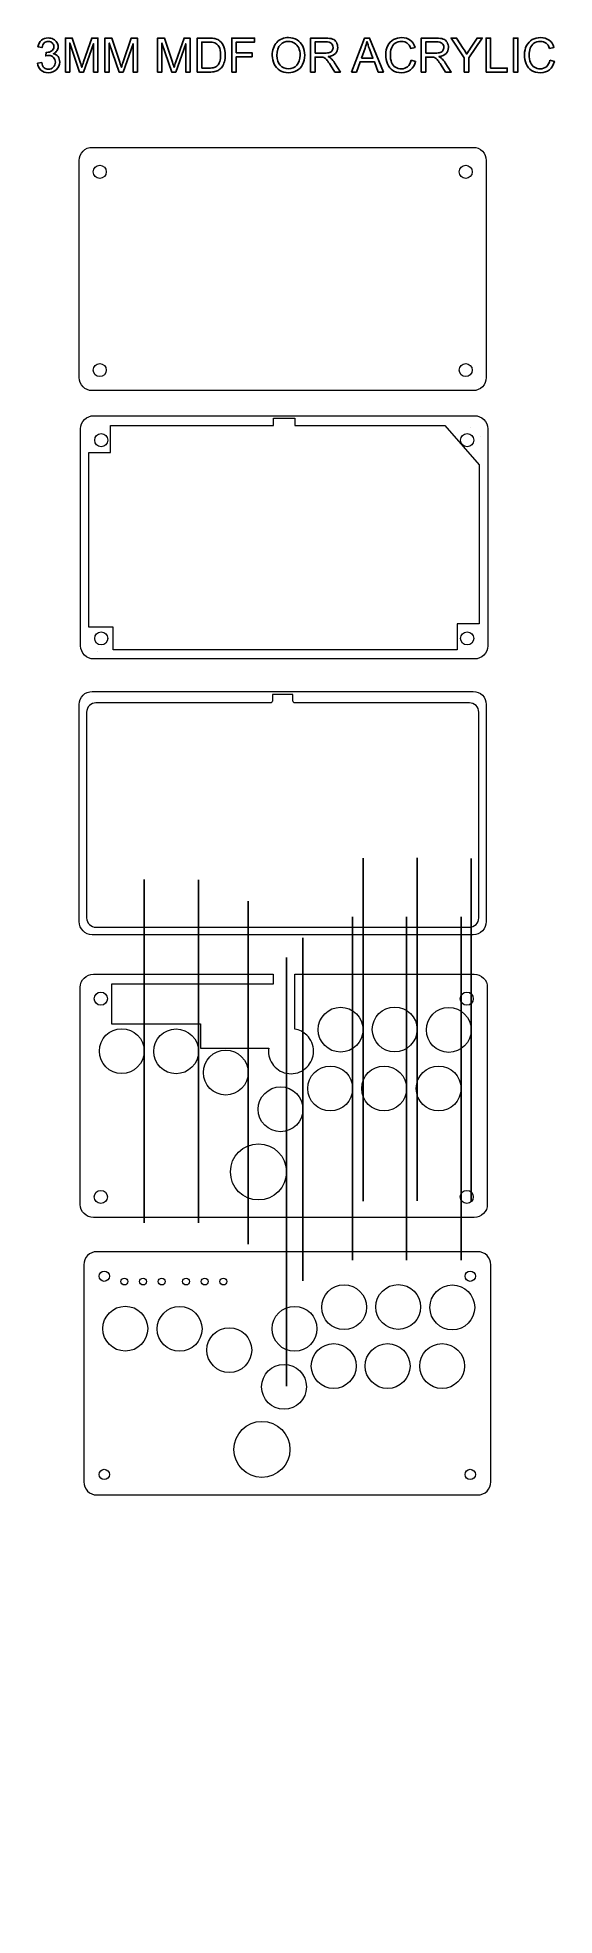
# Model space of a CAD drawing. Header units: millimetres. Extents: x 255 to 531, y -802 to 202.
import ezdxf

# ---------------------------------------------------------------- set-up
doc = ezdxf.new("R2010")
doc.units = ezdxf.units.MM
doc.header["$MEASUREMENT"] = 0
doc.layers.add('Layer 1', color=7, linetype='Continuous')

msp = doc.modelspace()

# ---------------------------------------------------------------- linework, layer by layer
at = {"layer": 'Layer 1', "color": 250}
for points, knots in [([(254.5215, 188.6838), (254.5215, 188.6838), (256.7567, 188.9886), (256.7567, 188.9886), (257.0149, 187.7186), (257.4467, 186.8042), (258.0606, 186.2454), (258.6744, 185.6866), (259.4279, 185.4072), (260.3212, 185.4072), (261.3795, 185.4072), (262.2727, 185.7713), (262.9924, 186.4994), (263.7121, 187.2275), (264.0719, 188.1292), (264.0719, 189.2045), (264.0719, 190.229), (263.7375, 191.0756), (263.0644, 191.7445), (262.3955, 192.4091), (261.5446, 192.7436), (260.5074, 192.7436), (260.0841, 192.7436), (259.5592, 192.6589), (258.9284, 192.4938), (258.9284, 192.4938), (259.1782, 194.4496), (259.1782, 194.4496), (259.3263, 194.4327), (259.4491, 194.4242), (259.538, 194.4242), (260.4947, 194.4242), (261.3499, 194.674), (262.1161, 195.1693), (262.8781, 195.6646), (263.2591, 196.4266), (263.2591, 197.4553), (263.2591, 198.2723), (262.9797, 198.9496), (262.4251, 199.4873), (261.8706, 200.0249), (261.1551, 200.2916), (260.2788, 200.2916), (259.4068, 200.2916), (258.6829, 200.0164), (258.1029, 199.4661), (257.5229, 198.9158), (257.1504, 198.0903), (256.9853, 196.9896), (256.9853, 196.9896), (254.7501, 197.396), (254.7501, 197.396), (255.0253, 198.8946), (255.6433, 200.0588), (256.6128, 200.8843), (257.578, 201.7098), (258.7845, 202.1204), (260.2238, 202.1204), (261.2144, 202.1204), (262.1288, 201.9087), (262.9628, 201.4812), (263.801, 201.0578), (264.4402, 200.4779), (264.8805, 199.7455), (265.325, 199.0089), (265.5451, 198.23), (265.5451, 197.4045), (265.5451, 196.6213), (265.3334, 195.9101), (264.9143, 195.2666), (264.491, 194.6232), (263.8645, 194.1109), (263.039, 193.7299), (264.1142, 193.4844), (264.9482, 192.9679), (265.5451, 192.1848), (266.1378, 191.4058), (266.4341, 190.4237), (266.4341, 189.2511), (266.4341, 187.6636), (265.8541, 186.3131), (264.6984, 185.2082), (263.5385, 184.1033), (262.0738, 183.553), (260.3042, 183.553), (258.7083, 183.553), (257.3832, 184.0314), (256.3291, 184.9839), (255.2708, 185.9364), (254.6697, 187.1683), (254.5215, 188.6838)], [0, 0, 0, 0, 0.033333333, 0.033333333, 0.033333333, 0.066666667, 0.066666667, 0.066666667, 0.1, 0.1, 0.1, 0.133333333, 0.133333333, 0.133333333, 0.166666667, 0.166666667, 0.166666667, 0.2, 0.2, 0.2, 0.233333333, 0.233333333, 0.233333333, 0.266666667, 0.266666667, 0.266666667, 0.3, 0.3, 0.3, 0.333333333, 0.333333333, 0.333333333, 0.366666667, 0.366666667, 0.366666667, 0.4, 0.4, 0.4, 0.433333333, 0.433333333, 0.433333333, 0.466666667, 0.466666667, 0.466666667, 0.5, 0.5, 0.5, 0.533333333, 0.533333333, 0.533333333, 0.566666667, 0.566666667, 0.566666667, 0.6, 0.6, 0.6, 0.633333333, 0.633333333, 0.633333333, 0.666666667, 0.666666667, 0.666666667, 0.7, 0.7, 0.7, 0.733333333, 0.733333333, 0.733333333, 0.766666667, 0.766666667, 0.766666667, 0.8, 0.8, 0.8, 0.833333333, 0.833333333, 0.833333333, 0.866666667, 0.866666667, 0.866666667, 0.9, 0.9, 0.9, 0.933333333, 0.933333333, 0.933333333, 0.966666667, 0.966666667, 0.966666667, 1, 1, 1, 1]), ([(269.4863, 183.8578), (269.4863, 183.8578), (269.4863, 202.0442), (269.4863, 202.0442), (269.4863, 202.0442), (273.0931, 202.0442), (273.0931, 202.0442), (273.0931, 202.0442), (277.3942, 189.1706), (277.3942, 189.1706), (277.7921, 187.9726), (278.08, 187.0751), (278.262, 186.4782), (278.4694, 187.1386), (278.7954, 188.1123), (279.2357, 189.395), (279.2357, 189.395), (283.6129, 202.0442), (283.6129, 202.0442), (283.6129, 202.0442), (286.8345, 202.0442), (286.8345, 202.0442), (286.8345, 202.0442), (286.8345, 183.8578), (286.8345, 183.8578), (286.8345, 183.8578), (284.5231, 183.8578), (284.5231, 183.8578), (284.5231, 183.8578), (284.5231, 199.0724), (284.5231, 199.0724), (284.5231, 199.0724), (279.2145, 183.8578), (279.2145, 183.8578), (279.2145, 183.8578), (277.047, 183.8578), (277.047, 183.8578), (277.047, 183.8578), (271.7977, 199.3518), (271.7977, 199.3518), (271.7977, 199.3518), (271.7977, 183.8578), (271.7977, 183.8578), (271.7977, 183.8578), (269.4863, 183.8578), (269.4863, 183.8578)], [0, 0, 0, 0, 0.066666667, 0.066666667, 0.066666667, 0.133333333, 0.133333333, 0.133333333, 0.2, 0.2, 0.2, 0.266666667, 0.266666667, 0.266666667, 0.333333333, 0.333333333, 0.333333333, 0.4, 0.4, 0.4, 0.466666667, 0.466666667, 0.466666667, 0.533333333, 0.533333333, 0.533333333, 0.6, 0.6, 0.6, 0.666666667, 0.666666667, 0.666666667, 0.733333333, 0.733333333, 0.733333333, 0.8, 0.8, 0.8, 0.866666667, 0.866666667, 0.866666667, 0.933333333, 0.933333333, 0.933333333, 1, 1, 1, 1]), ([(290.6445, 183.8578), (290.6445, 183.8578), (290.6445, 202.0442), (290.6445, 202.0442), (290.6445, 202.0442), (294.2513, 202.0442), (294.2513, 202.0442), (294.2513, 202.0442), (298.5524, 189.1706), (298.5524, 189.1706), (298.9503, 187.9726), (299.2382, 187.0751), (299.4202, 186.4782), (299.6276, 187.1386), (299.9536, 188.1123), (300.3939, 189.395), (300.3939, 189.395), (304.7711, 202.0442), (304.7711, 202.0442), (304.7711, 202.0442), (307.9927, 202.0442), (307.9927, 202.0442), (307.9927, 202.0442), (307.9927, 183.8578), (307.9927, 183.8578), (307.9927, 183.8578), (305.6813, 183.8578), (305.6813, 183.8578), (305.6813, 183.8578), (305.6813, 199.0724), (305.6813, 199.0724), (305.6813, 199.0724), (300.3727, 183.8578), (300.3727, 183.8578), (300.3727, 183.8578), (298.2052, 183.8578), (298.2052, 183.8578), (298.2052, 183.8578), (292.9559, 199.3518), (292.9559, 199.3518), (292.9559, 199.3518), (292.9559, 183.8578), (292.9559, 183.8578), (292.9559, 183.8578), (290.6445, 183.8578), (290.6445, 183.8578)], [0, 0, 0, 0, 0.066666667, 0.066666667, 0.066666667, 0.133333333, 0.133333333, 0.133333333, 0.2, 0.2, 0.2, 0.266666667, 0.266666667, 0.266666667, 0.333333333, 0.333333333, 0.333333333, 0.4, 0.4, 0.4, 0.466666667, 0.466666667, 0.466666667, 0.533333333, 0.533333333, 0.533333333, 0.6, 0.6, 0.6, 0.666666667, 0.666666667, 0.666666667, 0.733333333, 0.733333333, 0.733333333, 0.8, 0.8, 0.8, 0.866666667, 0.866666667, 0.866666667, 0.933333333, 0.933333333, 0.933333333, 1, 1, 1, 1]), ([(318.8597, 183.8578), (318.8597, 183.8578), (318.8597, 202.0442), (318.8597, 202.0442), (318.8597, 202.0442), (322.4665, 202.0442), (322.4665, 202.0442), (322.4665, 202.0442), (326.7676, 189.1706), (326.7676, 189.1706), (327.1655, 187.9726), (327.4534, 187.0751), (327.6354, 186.4782), (327.8428, 187.1386), (328.1688, 188.1123), (328.6091, 189.395), (328.6091, 189.395), (332.9863, 202.0442), (332.9863, 202.0442), (332.9863, 202.0442), (336.2079, 202.0442), (336.2079, 202.0442), (336.2079, 202.0442), (336.2079, 183.8578), (336.2079, 183.8578), (336.2079, 183.8578), (333.8965, 183.8578), (333.8965, 183.8578), (333.8965, 183.8578), (333.8965, 199.0724), (333.8965, 199.0724), (333.8965, 199.0724), (328.5879, 183.8578), (328.5879, 183.8578), (328.5879, 183.8578), (326.4204, 183.8578), (326.4204, 183.8578), (326.4204, 183.8578), (321.1711, 199.3518), (321.1711, 199.3518), (321.1711, 199.3518), (321.1711, 183.8578), (321.1711, 183.8578), (321.1711, 183.8578), (318.8597, 183.8578), (318.8597, 183.8578)], [0, 0, 0, 0, 0.066666667, 0.066666667, 0.066666667, 0.133333333, 0.133333333, 0.133333333, 0.2, 0.2, 0.2, 0.266666667, 0.266666667, 0.266666667, 0.333333333, 0.333333333, 0.333333333, 0.4, 0.4, 0.4, 0.466666667, 0.466666667, 0.466666667, 0.533333333, 0.533333333, 0.533333333, 0.6, 0.6, 0.6, 0.666666667, 0.666666667, 0.666666667, 0.733333333, 0.733333333, 0.733333333, 0.8, 0.8, 0.8, 0.866666667, 0.866666667, 0.866666667, 0.933333333, 0.933333333, 0.933333333, 1, 1, 1, 1]), ([(340.0687, 183.8578), (340.0687, 183.8578), (340.0687, 202.0442), (340.0687, 202.0442), (340.0687, 202.0442), (346.334, 202.0442), (346.334, 202.0442), (347.748, 202.0442), (348.8275, 201.9595), (349.5725, 201.786), (350.6139, 201.5447), (351.5029, 201.1086), (352.2395, 200.4821), (353.2005, 199.6693), (353.9159, 198.6364), (354.3901, 197.3748), (354.8684, 196.1133), (355.1055, 194.6697), (355.1055, 193.0484), (355.1055, 191.6683), (354.9446, 190.4449), (354.6229, 189.3781), (354.3012, 188.3113), (353.8863, 187.4265), (353.3825, 186.728), (352.8745, 186.0295), (352.3242, 185.4792), (351.7231, 185.0812), (351.1262, 184.6791), (350.4023, 184.3743), (349.5556, 184.1668), (348.7047, 183.9594), (347.731, 183.8578), (346.6304, 183.8578), (346.6304, 183.8578), (340.0687, 183.8578), (340.0687, 183.8578)], [0, 0, 0, 0, 0.083333333, 0.083333333, 0.083333333, 0.166666667, 0.166666667, 0.166666667, 0.25, 0.25, 0.25, 0.333333333, 0.333333333, 0.333333333, 0.416666667, 0.416666667, 0.416666667, 0.5, 0.5, 0.5, 0.583333333, 0.583333333, 0.583333333, 0.666666667, 0.666666667, 0.666666667, 0.75, 0.75, 0.75, 0.833333333, 0.833333333, 0.833333333, 0.916666667, 0.916666667, 0.916666667, 1, 1, 1, 1]), ([(358.5387, 183.8578), (358.5387, 183.8578), (358.5387, 202.0442), (358.5387, 202.0442), (358.5387, 202.0442), (370.8069, 202.0442), (370.8069, 202.0442), (370.8069, 202.0442), (370.8069, 199.9106), (370.8069, 199.9106), (370.8069, 199.9106), (360.9517, 199.9106), (360.9517, 199.9106), (360.9517, 199.9106), (360.9517, 194.2464), (360.9517, 194.2464), (360.9517, 194.2464), (369.4861, 194.2464), (369.4861, 194.2464), (369.4861, 194.2464), (369.4861, 192.1128), (369.4861, 192.1128), (369.4861, 192.1128), (360.9517, 192.1128), (360.9517, 192.1128), (360.9517, 192.1128), (360.9517, 183.8578), (360.9517, 183.8578), (360.9517, 183.8578), (358.5387, 183.8578), (358.5387, 183.8578)], [0, 0, 0, 0, 0.1, 0.1, 0.1, 0.2, 0.2, 0.2, 0.3, 0.3, 0.3, 0.4, 0.4, 0.4, 0.5, 0.5, 0.5, 0.6, 0.6, 0.6, 0.7, 0.7, 0.7, 0.8, 0.8, 0.8, 0.9, 0.9, 0.9, 1, 1, 1, 1]), ([(380.2473, 192.7097), (380.2473, 195.7238), (381.0601, 198.086), (382.6815, 199.7921), (384.3028, 201.4981), (386.3941, 202.349), (388.9595, 202.349), (390.6401, 202.349), (392.1514, 201.9468), (393.5019, 201.1467), (394.8481, 200.3466), (395.8768, 199.229), (396.5837, 197.7939), (397.2907, 196.3631), (397.6463, 194.7375), (397.6463, 192.9214), (397.6463, 191.0799), (397.2738, 189.4289), (396.5287, 187.9768), (395.7836, 186.5206), (394.7295, 185.4199), (393.3664, 184.6748), (391.999, 183.9255), (390.5258, 183.553), (388.9468, 183.553), (387.2323, 183.553), (385.7041, 183.9679), (384.3536, 184.7934), (383.0074, 185.6189), (381.983, 186.7449), (381.2887, 188.1758), (380.5944, 189.6024), (380.2473, 191.1137), (380.2473, 192.7097)], [0, 0, 0, 0, 0.090909091, 0.090909091, 0.090909091, 0.181818182, 0.181818182, 0.181818182, 0.272727273, 0.272727273, 0.272727273, 0.363636364, 0.363636364, 0.363636364, 0.454545455, 0.454545455, 0.454545455, 0.545454545, 0.545454545, 0.545454545, 0.636363636, 0.636363636, 0.636363636, 0.727272727, 0.727272727, 0.727272727, 0.818181818, 0.818181818, 0.818181818, 0.909090909, 0.909090909, 0.909090909, 1, 1, 1, 1]), ([(400.7917, 183.8578), (400.7917, 183.8578), (400.7917, 202.0442), (400.7917, 202.0442), (400.7917, 202.0442), (408.852, 202.0442), (408.852, 202.0442), (410.4733, 202.0442), (411.7052, 201.8791), (412.5477, 201.5531), (413.3901, 201.2272), (414.0632, 200.6514), (414.567, 199.8259), (415.0707, 199.0004), (415.3205, 198.086), (415.3205, 197.087), (415.3205, 195.7958), (414.9014, 194.7078), (414.0674, 193.8231), (413.2335, 192.9383), (411.9465, 192.3795), (410.2024, 192.1382), (410.8416, 191.8334), (411.3242, 191.5286), (411.6544, 191.2323), (412.3572, 190.5888), (413.0218, 189.7802), (413.6441, 188.8108), (413.6441, 188.8108), (416.7895, 183.8578), (416.7895, 183.8578), (416.7895, 183.8578), (413.7838, 183.8578), (413.7838, 183.8578), (413.7838, 183.8578), (411.3793, 187.6424), (411.3793, 187.6424), (410.6808, 188.7388), (410.1008, 189.5728), (409.6478, 190.1528), (409.1906, 190.7327), (408.7842, 191.1349), (408.4244, 191.3677), (408.0688, 191.5963), (407.7005, 191.7572), (407.328, 191.8503), (407.057, 191.9054), (406.6125, 191.935), (405.9902, 191.935), (405.9902, 191.935), (403.2047, 191.935), (403.2047, 191.935), (403.2047, 191.935), (403.2047, 183.8578), (403.2047, 183.8578), (403.2047, 183.8578), (400.7917, 183.8578), (400.7917, 183.8578)], [0, 0, 0, 0, 0.052631579, 0.052631579, 0.052631579, 0.105263158, 0.105263158, 0.105263158, 0.157894737, 0.157894737, 0.157894737, 0.210526316, 0.210526316, 0.210526316, 0.263157895, 0.263157895, 0.263157895, 0.315789474, 0.315789474, 0.315789474, 0.368421053, 0.368421053, 0.368421053, 0.421052632, 0.421052632, 0.421052632, 0.473684211, 0.473684211, 0.473684211, 0.526315789, 0.526315789, 0.526315789, 0.578947368, 0.578947368, 0.578947368, 0.631578947, 0.631578947, 0.631578947, 0.684210526, 0.684210526, 0.684210526, 0.736842105, 0.736842105, 0.736842105, 0.789473684, 0.789473684, 0.789473684, 0.842105263, 0.842105263, 0.842105263, 0.894736842, 0.894736842, 0.894736842, 0.947368421, 0.947368421, 0.947368421, 1, 1, 1, 1]), ([(422.7457, 183.8578), (422.7457, 183.8578), (429.7222, 202.0442), (429.7222, 202.0442), (429.7222, 202.0442), (432.3681, 202.0442), (432.3681, 202.0442), (432.3681, 202.0442), (439.7722, 183.8578), (439.7722, 183.8578), (439.7722, 183.8578), (437.0332, 183.8578), (437.0332, 183.8578), (437.0332, 183.8578), (434.9292, 189.3696), (434.9292, 189.3696), (434.9292, 189.3696), (427.2711, 189.3696), (427.2711, 189.3696), (427.2711, 189.3696), (425.2984, 183.8578), (425.2984, 183.8578), (425.2984, 183.8578), (422.7457, 183.8578), (422.7457, 183.8578)], [0, 0, 0, 0, 0.125, 0.125, 0.125, 0.25, 0.25, 0.25, 0.375, 0.375, 0.375, 0.5, 0.5, 0.5, 0.625, 0.625, 0.625, 0.75, 0.75, 0.75, 0.875, 0.875, 0.875, 1, 1, 1, 1]), ([(454.6354, 190.2374), (454.6354, 190.2374), (457.0484, 189.6278), (457.0484, 189.6278), (456.5446, 187.6509), (455.6387, 186.148), (454.3306, 185.1109), (453.0225, 184.0737), (451.4223, 183.553), (449.53, 183.553), (447.5742, 183.553), (445.9825, 183.9509), (444.7548, 184.751), (443.5271, 185.5469), (442.5958, 186.7026), (441.9566, 188.2139), (441.3173, 189.7294), (440.9956, 191.3508), (440.9956, 193.0865), (440.9956, 194.9788), (441.3554, 196.6298), (442.0793, 198.0395), (442.8032, 199.4492), (443.8319, 200.5202), (445.1654, 201.2526), (446.4989, 201.9849), (447.9679, 202.349), (449.5681, 202.349), (451.3884, 202.349), (452.9167, 201.8876), (454.1528, 200.9605), (455.3932, 200.0334), (456.2568, 198.7337), (456.7436, 197.0573), (456.7436, 197.0573), (454.3814, 196.4985), (454.3814, 196.4985), (453.9623, 197.8193), (453.3485, 198.7845), (452.5484, 199.3857), (451.7483, 199.991), (450.7407, 200.2916), (449.5258, 200.2916), (448.133, 200.2916), (446.9646, 199.9572), (446.029, 199.2883), (445.0935, 198.6194), (444.4331, 197.7177), (444.0563, 196.5917), (443.6753, 195.4614), (443.4848, 194.2972), (443.4848, 193.0992), (443.4848, 191.554), (443.7092, 190.2036), (444.1579, 189.0521), (444.6066, 187.8964), (445.3051, 187.037), (446.2534, 186.4655), (447.2017, 185.894), (448.2261, 185.6104), (449.331, 185.6104), (450.6772, 185.6104), (451.8118, 185.9999), (452.7431, 186.7746), (453.6744, 187.5535), (454.3052, 188.705), (454.6354, 190.2374)], [0, 0, 0, 0, 0.045454545, 0.045454545, 0.045454545, 0.090909091, 0.090909091, 0.090909091, 0.136363636, 0.136363636, 0.136363636, 0.181818182, 0.181818182, 0.181818182, 0.227272727, 0.227272727, 0.227272727, 0.272727273, 0.272727273, 0.272727273, 0.318181818, 0.318181818, 0.318181818, 0.363636364, 0.363636364, 0.363636364, 0.409090909, 0.409090909, 0.409090909, 0.454545455, 0.454545455, 0.454545455, 0.5, 0.5, 0.5, 0.545454545, 0.545454545, 0.545454545, 0.590909091, 0.590909091, 0.590909091, 0.636363636, 0.636363636, 0.636363636, 0.681818182, 0.681818182, 0.681818182, 0.727272727, 0.727272727, 0.727272727, 0.772727273, 0.772727273, 0.772727273, 0.818181818, 0.818181818, 0.818181818, 0.863636364, 0.863636364, 0.863636364, 0.909090909, 0.909090909, 0.909090909, 0.954545455, 0.954545455, 0.954545455, 1, 1, 1, 1]), ([(460.0752, 183.8578), (460.0752, 183.8578), (460.0752, 202.0442), (460.0752, 202.0442), (460.0752, 202.0442), (468.1355, 202.0442), (468.1355, 202.0442), (469.7568, 202.0442), (470.9887, 201.8791), (471.8312, 201.5531), (472.6736, 201.2272), (473.3467, 200.6514), (473.8505, 199.8259), (474.3542, 199.0004), (474.604, 198.086), (474.604, 197.087), (474.604, 195.7958), (474.1849, 194.7078), (473.3509, 193.8231), (472.517, 192.9383), (471.23, 192.3795), (469.4859, 192.1382), (470.1251, 191.8334), (470.6077, 191.5286), (470.9379, 191.2323), (471.6407, 190.5888), (472.3053, 189.7802), (472.9276, 188.8108), (472.9276, 188.8108), (476.073, 183.8578), (476.073, 183.8578), (476.073, 183.8578), (473.0673, 183.8578), (473.0673, 183.8578), (473.0673, 183.8578), (470.6628, 187.6424), (470.6628, 187.6424), (469.9643, 188.7388), (469.3843, 189.5728), (468.9313, 190.1528), (468.4741, 190.7327), (468.0677, 191.1349), (467.7079, 191.3677), (467.3523, 191.5963), (466.984, 191.7572), (466.6115, 191.8503), (466.3405, 191.9054), (465.896, 191.935), (465.2737, 191.935), (465.2737, 191.935), (462.4882, 191.935), (462.4882, 191.935), (462.4882, 191.935), (462.4882, 183.8578), (462.4882, 183.8578), (462.4882, 183.8578), (460.0752, 183.8578), (460.0752, 183.8578)], [0, 0, 0, 0, 0.052631579, 0.052631579, 0.052631579, 0.105263158, 0.105263158, 0.105263158, 0.157894737, 0.157894737, 0.157894737, 0.210526316, 0.210526316, 0.210526316, 0.263157895, 0.263157895, 0.263157895, 0.315789474, 0.315789474, 0.315789474, 0.368421053, 0.368421053, 0.368421053, 0.421052632, 0.421052632, 0.421052632, 0.473684211, 0.473684211, 0.473684211, 0.526315789, 0.526315789, 0.526315789, 0.578947368, 0.578947368, 0.578947368, 0.631578947, 0.631578947, 0.631578947, 0.684210526, 0.684210526, 0.684210526, 0.736842105, 0.736842105, 0.736842105, 0.789473684, 0.789473684, 0.789473684, 0.842105263, 0.842105263, 0.842105263, 0.894736842, 0.894736842, 0.894736842, 0.947368421, 0.947368421, 0.947368421, 1, 1, 1, 1]), ([(483.0368, 183.8578), (483.0368, 183.8578), (483.0368, 191.5625), (483.0368, 191.5625), (483.0368, 191.5625), (476.0264, 202.0442), (476.0264, 202.0442), (476.0264, 202.0442), (478.922, 202.0442), (478.922, 202.0442), (478.922, 202.0442), (482.5161, 196.5409), (482.5161, 196.5409), (483.1849, 195.5206), (483.8072, 194.5004), (484.3745, 193.4802), (484.9291, 194.4327), (485.6022, 195.4995), (486.3853, 196.6848), (486.3853, 196.6848), (489.9075, 202.0442), (489.9075, 202.0442), (489.9075, 202.0442), (492.7142, 202.0442), (492.7142, 202.0442), (492.7142, 202.0442), (485.4498, 191.5625), (485.4498, 191.5625), (485.4498, 191.5625), (485.4498, 183.8578), (485.4498, 183.8578), (485.4498, 183.8578), (483.0368, 183.8578), (483.0368, 183.8578)], [0, 0, 0, 0, 0.090909091, 0.090909091, 0.090909091, 0.181818182, 0.181818182, 0.181818182, 0.272727273, 0.272727273, 0.272727273, 0.363636364, 0.363636364, 0.363636364, 0.454545455, 0.454545455, 0.454545455, 0.545454545, 0.545454545, 0.545454545, 0.636363636, 0.636363636, 0.636363636, 0.727272727, 0.727272727, 0.727272727, 0.818181818, 0.818181818, 0.818181818, 0.909090909, 0.909090909, 0.909090909, 1, 1, 1, 1]), ([(494.7504, 183.8578), (494.7504, 183.8578), (494.7504, 202.0442), (494.7504, 202.0442), (494.7504, 202.0442), (497.1634, 202.0442), (497.1634, 202.0442), (497.1634, 202.0442), (497.1634, 185.9914), (497.1634, 185.9914), (497.1634, 185.9914), (506.1042, 185.9914), (506.1042, 185.9914), (506.1042, 185.9914), (506.1042, 183.8578), (506.1042, 183.8578), (506.1042, 183.8578), (494.7504, 183.8578), (494.7504, 183.8578)], [0, 0, 0, 0, 0.166666667, 0.166666667, 0.166666667, 0.333333333, 0.333333333, 0.333333333, 0.5, 0.5, 0.5, 0.666666667, 0.666666667, 0.666666667, 0.833333333, 0.833333333, 0.833333333, 1, 1, 1, 1]), ([(509.385, 183.8578), (509.385, 183.8578), (509.385, 202.0442), (509.385, 202.0442), (509.385, 202.0442), (511.798, 202.0442), (511.798, 202.0442), (511.798, 202.0442), (511.798, 183.8578), (511.798, 183.8578), (511.798, 183.8578), (509.385, 183.8578), (509.385, 183.8578)], [0, 0, 0, 0, 0.25, 0.25, 0.25, 0.5, 0.5, 0.5, 0.75, 0.75, 0.75, 1, 1, 1, 1]), ([(528.9896, 190.2374), (528.9896, 190.2374), (531.4026, 189.6278), (531.4026, 189.6278), (530.8988, 187.6509), (529.9929, 186.148), (528.6848, 185.1109), (527.3767, 184.0737), (525.7765, 183.553), (523.8842, 183.553), (521.9284, 183.553), (520.3367, 183.9509), (519.109, 184.751), (517.8813, 185.5469), (516.95, 186.7026), (516.3108, 188.2139), (515.6715, 189.7294), (515.3498, 191.3508), (515.3498, 193.0865), (515.3498, 194.9788), (515.7096, 196.6298), (516.4335, 198.0395), (517.1574, 199.4492), (518.1861, 200.5202), (519.5196, 201.2526), (520.8531, 201.9849), (522.3221, 202.349), (523.9223, 202.349), (525.7426, 202.349), (527.2709, 201.8876), (528.507, 200.9605), (529.7474, 200.0334), (530.611, 198.7337), (531.0978, 197.0573), (531.0978, 197.0573), (528.7356, 196.4985), (528.7356, 196.4985), (528.3165, 197.8193), (527.7027, 198.7845), (526.9026, 199.3857), (526.1025, 199.991), (525.0949, 200.2916), (523.88, 200.2916), (522.4872, 200.2916), (521.3188, 199.9572), (520.3832, 199.2883), (519.4477, 198.6194), (518.7873, 197.7177), (518.4105, 196.5917), (518.0295, 195.4614), (517.839, 194.2972), (517.839, 193.0992), (517.839, 191.554), (518.0634, 190.2036), (518.5121, 189.0521), (518.9608, 187.8964), (519.6593, 187.037), (520.6076, 186.4655), (521.5559, 185.894), (522.5803, 185.6104), (523.6852, 185.6104), (525.0314, 185.6104), (526.166, 185.9999), (527.0973, 186.7746), (528.0286, 187.5535), (528.6594, 188.705), (528.9896, 190.2374)], [0, 0, 0, 0, 0.045454545, 0.045454545, 0.045454545, 0.090909091, 0.090909091, 0.090909091, 0.136363636, 0.136363636, 0.136363636, 0.181818182, 0.181818182, 0.181818182, 0.227272727, 0.227272727, 0.227272727, 0.272727273, 0.272727273, 0.272727273, 0.318181818, 0.318181818, 0.318181818, 0.363636364, 0.363636364, 0.363636364, 0.409090909, 0.409090909, 0.409090909, 0.454545455, 0.454545455, 0.454545455, 0.5, 0.5, 0.5, 0.545454545, 0.545454545, 0.545454545, 0.590909091, 0.590909091, 0.590909091, 0.636363636, 0.636363636, 0.636363636, 0.681818182, 0.681818182, 0.681818182, 0.727272727, 0.727272727, 0.727272727, 0.772727273, 0.772727273, 0.772727273, 0.818181818, 0.818181818, 0.818181818, 0.863636364, 0.863636364, 0.863636364, 0.909090909, 0.909090909, 0.909090909, 0.954545455, 0.954545455, 0.954545455, 1, 1, 1, 1]), ([(342.4817, 185.9914), (342.4817, 185.9914), (346.3594, 185.9914), (346.3594, 185.9914), (347.5575, 185.9914), (348.4973, 186.1015), (349.1788, 186.3258), (349.8604, 186.5502), (350.4023, 186.8635), (350.8087, 187.2699), (351.3759, 187.8414), (351.8204, 188.6118), (352.1379, 189.577), (352.4554, 190.5422), (352.6163, 191.7106), (352.6163, 193.0865), (352.6163, 194.9915), (352.303, 196.4562), (351.6807, 197.4807), (351.0584, 198.5051), (350.3007, 199.1909), (349.4074, 199.5381), (348.764, 199.7878), (347.7268, 199.9106), (346.2959, 199.9106), (346.2959, 199.9106), (342.4817, 199.9106), (342.4817, 199.9106), (342.4817, 199.9106), (342.4817, 185.9914), (342.4817, 185.9914)], [0, 0, 0, 0, 0.1, 0.1, 0.1, 0.2, 0.2, 0.2, 0.3, 0.3, 0.3, 0.4, 0.4, 0.4, 0.5, 0.5, 0.5, 0.6, 0.6, 0.6, 0.7, 0.7, 0.7, 0.8, 0.8, 0.8, 0.9, 0.9, 0.9, 1, 1, 1, 1]), ([(382.7365, 192.6674), (382.7365, 190.4787), (383.3249, 188.7558), (384.5018, 187.4985), (385.6787, 186.2412), (387.1561, 185.6104), (388.9341, 185.6104), (390.746, 185.6104), (392.2319, 186.2454), (393.4045, 187.5154), (394.5729, 188.7854), (395.1571, 190.5888), (395.1571, 192.9256), (395.1571, 194.403), (394.9073, 195.6942), (394.4078, 196.7949), (393.9083, 197.8955), (393.1759, 198.7507), (392.2149, 199.356), (391.2497, 199.9614), (390.1702, 200.2662), (388.9722, 200.2662), (387.2704, 200.2662), (385.8057, 199.682), (384.578, 198.5136), (383.3503, 197.3452), (382.7365, 195.3979), (382.7365, 192.6674)], [0, 0, 0, 0, 0.111111111, 0.111111111, 0.111111111, 0.222222222, 0.222222222, 0.222222222, 0.333333333, 0.333333333, 0.333333333, 0.444444444, 0.444444444, 0.444444444, 0.555555556, 0.555555556, 0.555555556, 0.666666667, 0.666666667, 0.666666667, 0.777777778, 0.777777778, 0.777777778, 0.888888889, 0.888888889, 0.888888889, 1, 1, 1, 1]), ([(403.2047, 194.0178), (403.2047, 194.0178), (408.3694, 194.0178), (408.3694, 194.0178), (409.47, 194.0178), (410.3252, 194.1321), (410.9432, 194.3607), (411.5613, 194.5851), (412.0312, 194.9491), (412.3487, 195.4529), (412.6704, 195.9524), (412.8313, 196.4943), (412.8313, 197.0827), (412.8313, 197.9421), (412.5223, 198.6533), (411.9, 199.2079), (411.2777, 199.7624), (410.2955, 200.0376), (408.9536, 200.0376), (408.9536, 200.0376), (403.2047, 200.0376), (403.2047, 200.0376), (403.2047, 200.0376), (403.2047, 194.0178), (403.2047, 194.0178)], [0, 0, 0, 0, 0.125, 0.125, 0.125, 0.25, 0.25, 0.25, 0.375, 0.375, 0.375, 0.5, 0.5, 0.5, 0.625, 0.625, 0.625, 0.75, 0.75, 0.75, 0.875, 0.875, 0.875, 1, 1, 1, 1]), ([(427.9781, 191.3254), (427.9781, 191.3254), (434.1757, 191.3254), (434.1757, 191.3254), (434.1757, 191.3254), (432.2792, 196.3673), (432.2792, 196.3673), (431.7077, 197.8998), (431.2759, 199.1655), (430.9753, 200.1646), (430.7255, 198.9793), (430.3911, 197.8151), (429.972, 196.6636), (429.972, 196.6636), (427.9781, 191.3254), (427.9781, 191.3254)], [0, 0, 0, 0, 0.2, 0.2, 0.2, 0.4, 0.4, 0.4, 0.6, 0.6, 0.6, 0.8, 0.8, 0.8, 1, 1, 1, 1]), ([(462.4882, 194.0178), (462.4882, 194.0178), (467.6529, 194.0178), (467.6529, 194.0178), (468.7535, 194.0178), (469.6087, 194.1321), (470.2267, 194.3607), (470.8448, 194.5851), (471.3147, 194.9491), (471.6322, 195.4529), (471.9539, 195.9524), (472.1148, 196.4943), (472.1148, 197.0827), (472.1148, 197.9421), (471.8058, 198.6533), (471.1835, 199.2079), (470.5612, 199.7624), (469.579, 200.0376), (468.2371, 200.0376), (468.2371, 200.0376), (462.4882, 200.0376), (462.4882, 200.0376), (462.4882, 200.0376), (462.4882, 194.0178), (462.4882, 194.0178)], [0, 0, 0, 0, 0.125, 0.125, 0.125, 0.25, 0.25, 0.25, 0.375, 0.375, 0.375, 0.5, 0.5, 0.5, 0.625, 0.625, 0.625, 0.75, 0.75, 0.75, 0.875, 0.875, 0.875, 1, 1, 1, 1])]:
    msp.add_open_spline(points, degree=3, knots=knots, dxfattribs=at)
at = {"layer": 'Layer 1', "lineweight": 9}
for points, knots in [([(283.8425, 143.643), (281.986, 143.643), (280.2055, 142.9055), (278.8928, 141.5927), (277.58, 140.28), (276.8425, 138.4995), (276.8425, 136.643), (276.8425, 136.643), (276.8425, 20.543), (276.8425, 20.543), (276.8425, 16.677), (279.9765, 13.543), (283.8425, 13.543), (283.8425, 13.543), (487.8425, 13.543), (487.8425, 13.543), (489.699, 13.543), (491.4795, 14.2805), (492.7922, 15.5933), (494.105, 16.906), (494.8425, 18.6865), (494.8425, 20.543), (494.8425, 20.543), (494.8425, 136.643), (494.8425, 136.643), (494.8425, 138.4995), (494.105, 140.28), (492.7922, 141.5927), (491.4795, 142.9055), (489.699, 143.643), (487.8425, 143.643), (487.8425, 143.643), (283.8425, 143.643), (283.8425, 143.643)], [0, 0, 0, 0, 0.090909091, 0.090909091, 0.090909091, 0.181818182, 0.181818182, 0.181818182, 0.272727273, 0.272727273, 0.272727273, 0.363636364, 0.363636364, 0.363636364, 0.454545455, 0.454545455, 0.454545455, 0.545454545, 0.545454545, 0.545454545, 0.636363636, 0.636363636, 0.636363636, 0.727272727, 0.727272727, 0.727272727, 0.818181818, 0.818181818, 0.818181818, 0.909090909, 0.909090909, 0.909090909, 1, 1, 1, 1]), ([(291.3425, 130.543), (291.3425, 132.476), (289.7755, 134.043), (287.8425, 134.043), (285.9095, 134.043), (284.3425, 132.476), (284.3425, 130.543), (284.3425, 128.61), (285.9095, 127.043), (287.8425, 127.043), (289.7755, 127.043), (291.3425, 128.61), (291.3425, 130.543)], [0, 0, 0, 0, 0.25, 0.25, 0.25, 0.5, 0.5, 0.5, 0.75, 0.75, 0.75, 1, 1, 1, 1]), ([(487.3425, 130.543), (487.3425, 132.476), (485.7755, 134.043), (483.8425, 134.043), (481.9095, 134.043), (480.3425, 132.476), (480.3425, 130.543), (480.3425, 128.61), (481.9095, 127.043), (483.8425, 127.043), (485.7755, 127.043), (487.3425, 128.61), (487.3425, 130.543)], [0, 0, 0, 0, 0.25, 0.25, 0.25, 0.5, 0.5, 0.5, 0.75, 0.75, 0.75, 1, 1, 1, 1]), ([(291.3425, 24.543), (291.3425, 26.476), (289.7755, 28.043), (287.8425, 28.043), (285.9095, 28.043), (284.3425, 26.476), (284.3425, 24.543), (284.3425, 22.61), (285.9095, 21.043), (287.8425, 21.043), (289.7755, 21.043), (291.3425, 22.61), (291.3425, 24.543)], [0, 0, 0, 0, 0.25, 0.25, 0.25, 0.5, 0.5, 0.5, 0.75, 0.75, 0.75, 1, 1, 1, 1]), ([(487.3425, 24.543), (487.3425, 26.476), (485.7755, 28.043), (483.8425, 28.043), (481.9095, 28.043), (480.3425, 26.476), (480.3425, 24.543), (480.3425, 22.61), (481.9095, 21.043), (483.8425, 21.043), (485.7755, 21.043), (487.3425, 22.61), (487.3425, 24.543)], [0, 0, 0, 0, 0.25, 0.25, 0.25, 0.5, 0.5, 0.5, 0.75, 0.75, 0.75, 1, 1, 1, 1]), ([(277.6375, -6.8581), (277.6375, -6.8581), (277.6375, -122.9581), (277.6375, -122.9581), (277.6375, -126.8241), (280.7715, -129.9581), (284.6375, -129.9581), (284.6375, -129.9581), (488.6375, -129.9581), (488.6375, -129.9581), (490.494, -129.9581), (492.2745, -129.2206), (493.5872, -127.9078), (494.9, -126.5951), (495.6375, -124.8146), (495.6375, -122.9581), (495.6375, -122.9581), (495.6375, -6.8581), (495.6375, -6.8581), (495.6375, -5.0016), (494.9, -3.2211), (493.5872, -1.9084), (492.2745, -0.5956), (490.494, 0.1419), (488.6375, 0.1419), (488.6375, 0.1419), (392.3755, 0.1419), (392.3755, 0.1419), (392.3755, 0.1419), (284.6375, 0.1419), (284.6375, 0.1419), (282.781, 0.1419), (281.0005, -0.5956), (279.6878, -1.9084), (278.375, -3.2211), (277.6375, -5.0016), (277.6375, -6.8581)], [0, 0, 0, 0, 0.083333333, 0.083333333, 0.083333333, 0.166666667, 0.166666667, 0.166666667, 0.25, 0.25, 0.25, 0.333333333, 0.333333333, 0.333333333, 0.416666667, 0.416666667, 0.416666667, 0.5, 0.5, 0.5, 0.583333333, 0.583333333, 0.583333333, 0.666666667, 0.666666667, 0.666666667, 0.75, 0.75, 0.75, 0.833333333, 0.833333333, 0.833333333, 0.916666667, 0.916666667, 0.916666667, 1, 1, 1, 1]), ([(479.3191, -111.2463), (479.3191, -111.2463), (491.0744, -111.2463), (491.0744, -111.2463), (491.0744, -111.2463), (491.0744, -77.9005), (491.0744, -77.9005), (491.0744, -77.9005), (491.0744, -26.1266), (491.0744, -26.1266), (491.0744, -26.1266), (472.6463, -5.1585), (472.6463, -5.1585), (472.6463, -5.1585), (392.3755, -5.1585), (392.3755, -5.1585), (392.3755, -5.1585), (392.3755, -1.2397), (392.3755, -1.2397), (392.3755, -1.2397), (380.8995, -1.2397), (380.8995, -1.2397), (380.8995, -1.2397), (380.8995, -5.1585), (380.8995, -5.1585), (380.8995, -5.1585), (293.6278, -5.1585), (293.6278, -5.1585), (293.6278, -5.1585), (293.6278, -19.5081), (293.6278, -19.5081), (293.6278, -19.5081), (281.9436, -19.5081), (281.9436, -19.5081), (281.9436, -19.5081), (281.9436, -112.9785), (281.9436, -112.9785), (281.9436, -112.9785), (295.1036, -112.9785), (295.1036, -112.9785), (295.1036, -112.9785), (295.1036, -125.0718), (295.1036, -125.0718), (295.1036, -125.0718), (479.3191, -125.0718), (479.3191, -125.0718), (479.3191, -125.0718), (479.3191, -111.2463), (479.3191, -111.2463)], [0, 0, 0, 0, 0.0625, 0.0625, 0.0625, 0.125, 0.125, 0.125, 0.1875, 0.1875, 0.1875, 0.25, 0.25, 0.25, 0.3125, 0.3125, 0.3125, 0.375, 0.375, 0.375, 0.4375, 0.4375, 0.4375, 0.5, 0.5, 0.5, 0.5625, 0.5625, 0.5625, 0.625, 0.625, 0.625, 0.6875, 0.6875, 0.6875, 0.75, 0.75, 0.75, 0.8125, 0.8125, 0.8125, 0.875, 0.875, 0.875, 0.9375, 0.9375, 0.9375, 1, 1, 1, 1]), ([(292.1375, -12.9581), (292.1375, -11.0251), (290.5705, -9.4581), (288.6375, -9.4581), (286.7045, -9.4581), (285.1375, -11.0251), (285.1375, -12.9581), (285.1375, -14.8911), (286.7045, -16.4581), (288.6375, -16.4581), (290.5705, -16.4581), (292.1375, -14.8911), (292.1375, -12.9581)], [0, 0, 0, 0, 0.25, 0.25, 0.25, 0.5, 0.5, 0.5, 0.75, 0.75, 0.75, 1, 1, 1, 1]), ([(387.8502, -404.2464), (387.8502, -395.9621), (381.1345, -389.2464), (372.8502, -389.2464), (364.566, -389.2464), (357.8502, -395.9621), (357.8502, -404.2464), (357.8502, -412.5306), (364.5659, -419.2464), (372.8501, -419.2464), (381.1344, -419.2464), (387.8502, -412.5307), (387.8502, -404.2465), (387.8502, -6.6049), (387.8502, -801.8928), (387.8502, -404.2464)], [0, 0, 0, 0, 0.25, 0.25, 0.25, 0.5, 0.5, 0.5, 0.75, 0.75, 0.75, 1, 1, 1, 1.0001, 1.0001, 1.0001, 1.0001]), ([(457.8202, -328.0864), (457.8202, -321.459), (452.4476, -316.0864), (445.8202, -316.0864), (439.1928, -316.0864), (433.8202, -321.459), (433.8202, -328.0864), (433.8202, -334.7138), (439.1927, -340.0864), (445.8202, -340.0864), (452.4476, -340.0864), (457.8202, -334.7139), (457.8202, -328.0865), (457.8202, -9.9713), (457.8202, -646.2016), (457.8202, -328.0864)], [0, 0, 0, 0, 0.25, 0.25, 0.25, 0.5, 0.5, 0.5, 0.75, 0.75, 0.75, 1, 1, 1, 1.0001, 1.0001, 1.0001, 1.0001]), ([(488.1375, -12.9581), (488.1375, -11.0251), (486.5705, -9.4581), (484.6375, -9.4581), (482.7045, -9.4581), (481.1375, -11.0251), (481.1375, -12.9581), (481.1375, -14.8911), (482.7045, -16.4581), (484.6375, -16.4581), (486.5705, -16.4581), (488.1375, -14.8911), (488.1375, -12.9581)], [0, 0, 0, 0, 0.25, 0.25, 0.25, 0.5, 0.5, 0.5, 0.75, 0.75, 0.75, 1, 1, 1, 1]), ([(428.8502, -328.2064), (428.8502, -321.579), (423.4776, -316.2064), (416.8502, -316.2064), (410.2228, -316.2064), (404.8502, -321.579), (404.8502, -328.2064), (404.8502, -334.8338), (410.2227, -340.2064), (416.8502, -340.2064), (423.4776, -340.2064), (428.8502, -334.8339), (428.8502, -328.2065), (428.8502, -10.0913), (428.8502, -646.3216), (428.8502, -328.2064)], [0, 0, 0, 0, 0.25, 0.25, 0.25, 0.5, 0.5, 0.5, 0.75, 0.75, 0.75, 1, 1, 1, 1.0001, 1.0001, 1.0001, 1.0001]), ([(486.7902, -328.3264), (486.7902, -321.699), (481.4176, -316.3264), (474.7902, -316.3264), (468.1628, -316.3264), (462.7902, -321.699), (462.7902, -328.3264), (462.7902, -334.9538), (468.1627, -340.3264), (474.7902, -340.3264), (481.4176, -340.3264), (486.7902, -334.9539), (486.7902, -328.3265), (486.7902, -10.2113), (486.7902, -646.4416), (486.7902, -328.3264)], [0, 0, 0, 0, 0.25, 0.25, 0.25, 0.5, 0.5, 0.5, 0.75, 0.75, 0.75, 1, 1, 1, 1.0001, 1.0001, 1.0001, 1.0001]), ([(311.6552, -339.6764), (311.6552, -333.049), (306.2826, -327.6764), (299.6552, -327.6764), (293.0278, -327.6764), (287.6552, -333.049), (287.6552, -339.6764), (287.6552, -346.3038), (293.0277, -351.6764), (299.6552, -351.6764), (306.2826, -351.6764), (311.6552, -346.3039), (311.6552, -339.6765), (311.6552, -21.5613), (311.6552, -657.7916), (311.6552, -339.6764)], [0, 0, 0, 0, 0.25, 0.25, 0.25, 0.5, 0.5, 0.5, 0.75, 0.75, 0.75, 1, 1, 1, 1.0001, 1.0001, 1.0001, 1.0001]), ([(340.7502, -339.7964), (340.7502, -333.169), (335.3776, -327.7964), (328.7502, -327.7964), (322.1228, -327.7964), (316.7502, -333.169), (316.7502, -339.7964), (316.7502, -346.4238), (322.1227, -351.7964), (328.7502, -351.7964), (335.3776, -351.7964), (340.7502, -346.4239), (340.7502, -339.7965), (340.7502, -21.6813), (340.7502, -657.9116), (340.7502, -339.7964)], [0, 0, 0, 0, 0.25, 0.25, 0.25, 0.5, 0.5, 0.5, 0.75, 0.75, 0.75, 1, 1, 1, 1.0001, 1.0001, 1.0001, 1.0001]), ([(367.3502, -351.1464), (367.3502, -344.519), (361.9776, -339.1464), (355.3502, -339.1464), (348.7228, -339.1464), (343.3502, -344.519), (343.3502, -351.1464), (343.3502, -357.7738), (348.7227, -363.1464), (355.3502, -363.1464), (361.9776, -363.1464), (367.3502, -357.7739), (367.3502, -351.1465), (367.3502, -33.0313), (367.3502, -669.2616), (367.3502, -351.1464)], [0, 0, 0, 0, 0.25, 0.25, 0.25, 0.5, 0.5, 0.5, 0.75, 0.75, 0.75, 1, 1, 1, 1.0001, 1.0001, 1.0001, 1.0001]), ([(423.2902, -359.6664), (423.2902, -353.039), (417.9176, -347.6664), (411.2902, -347.6664), (404.6628, -347.6664), (399.2902, -353.039), (399.2902, -359.6664), (399.2902, -366.2938), (404.6627, -371.6664), (411.2902, -371.6664), (417.9176, -371.6664), (423.2902, -366.2939), (423.2902, -359.6665), (423.2902, -41.5513), (423.2902, -677.7816), (423.2902, -359.6664)], [0, 0, 0, 0, 0.25, 0.25, 0.25, 0.5, 0.5, 0.5, 0.75, 0.75, 0.75, 1, 1, 1, 1.0001, 1.0001, 1.0001, 1.0001]), ([(452.1402, -359.6664), (452.1402, -353.039), (446.7676, -347.6664), (440.1402, -347.6664), (433.5128, -347.6664), (428.1402, -353.039), (428.1402, -359.6664), (428.1402, -366.2938), (433.5127, -371.6664), (440.1402, -371.6664), (446.7676, -371.6664), (452.1402, -366.2939), (452.1402, -359.6665), (452.1402, -41.5513), (452.1402, -677.7816), (452.1402, -359.6664)], [0, 0, 0, 0, 0.25, 0.25, 0.25, 0.5, 0.5, 0.5, 0.75, 0.75, 0.75, 1, 1, 1, 1.0001, 1.0001, 1.0001, 1.0001]), ([(481.3502, -359.6664), (481.3502, -353.039), (475.9776, -347.6664), (469.3502, -347.6664), (462.7228, -347.6664), (457.3502, -353.039), (457.3502, -359.6664), (457.3502, -366.2938), (462.7227, -371.6664), (469.3502, -371.6664), (475.9776, -371.6664), (481.3502, -366.2939), (481.3502, -359.6665), (481.3502, -41.5513), (481.3502, -677.7816), (481.3502, -359.6664)], [0, 0, 0, 0, 0.25, 0.25, 0.25, 0.5, 0.5, 0.5, 0.75, 0.75, 0.75, 1, 1, 1, 1.0001, 1.0001, 1.0001, 1.0001]), ([(396.6802, -370.7764), (396.6802, -364.149), (391.3076, -358.7764), (384.6802, -358.7764), (378.0528, -358.7764), (372.6802, -364.149), (372.6802, -370.7764), (372.6802, -377.4038), (378.0527, -382.7764), (384.6802, -382.7764), (391.3076, -382.7764), (396.6802, -377.4039), (396.6802, -370.7765), (396.6802, -52.6613), (396.6802, -688.8916), (396.6802, -370.7764)], [0, 0, 0, 0, 0.25, 0.25, 0.25, 0.5, 0.5, 0.5, 0.75, 0.75, 0.75, 1, 1, 1, 1.0001, 1.0001, 1.0001, 1.0001]), ([(292.1375, -118.9581), (292.1375, -117.0251), (290.5705, -115.4581), (288.6375, -115.4581), (286.7045, -115.4581), (285.1375, -117.0251), (285.1375, -118.9581), (285.1375, -120.8911), (286.7045, -122.4581), (288.6375, -122.4581), (290.5705, -122.4581), (292.1375, -120.8911), (292.1375, -118.9581)], [0, 0, 0, 0, 0.25, 0.25, 0.25, 0.5, 0.5, 0.5, 0.75, 0.75, 0.75, 1, 1, 1, 1]), ([(488.1375, -118.9581), (488.1375, -117.0251), (486.5705, -115.4581), (484.6375, -115.4581), (482.7045, -115.4581), (481.1375, -117.0251), (481.1375, -118.9581), (481.1375, -120.8911), (482.7045, -122.4581), (484.6375, -122.4581), (486.5705, -122.4581), (488.1375, -120.8911), (488.1375, -118.9581)], [0, 0, 0, 0, 0.25, 0.25, 0.25, 0.5, 0.5, 0.5, 0.75, 0.75, 0.75, 1, 1, 1, 1]), ([(494.8425, -154.3186), (494.8425, -152.4621), (494.105, -150.6816), (492.7922, -149.3689), (491.4795, -148.0561), (489.699, -147.3186), (487.8425, -147.3186), (487.8425, -147.3186), (283.8425, -147.3186), (283.8425, -147.3186), (281.986, -147.3186), (280.2055, -148.0561), (278.8928, -149.3689), (277.58, -150.6816), (276.8425, -152.4621), (276.8425, -154.3186), (276.8425, -154.3186), (276.8425, -270.4186), (276.8425, -270.4186), (276.8425, -270.4186), (276.8425, -270.4186), (276.8425, -270.4186), (276.8425, -274.2846), (279.9765, -277.4186), (283.8425, -277.4186), (283.8425, -277.4186), (487.8425, -277.4186), (487.8425, -277.4186), (489.699, -277.4186), (491.4795, -276.6811), (492.7922, -275.3683), (494.105, -274.0556), (494.8425, -272.2751), (494.8425, -270.4186), (494.8425, -270.4186), (494.8425, -154.3186), (494.8425, -154.3186)], [0, 0, 0, 0, 0.083333333, 0.083333333, 0.083333333, 0.166666667, 0.166666667, 0.166666667, 0.25, 0.25, 0.25, 0.333333333, 0.333333333, 0.333333333, 0.416666667, 0.416666667, 0.416666667, 0.5, 0.5, 0.5, 0.583333333, 0.583333333, 0.583333333, 0.666666667, 0.666666667, 0.666666667, 0.75, 0.75, 0.75, 0.833333333, 0.833333333, 0.833333333, 0.916666667, 0.916666667, 0.916666667, 1, 1, 1, 1]), ([(391.3425, -148.9186), (391.3425, -148.9186), (391.3425, -152.4186), (391.3425, -152.4186), (391.3425, -152.9709), (391.7902, -153.4186), (392.3425, -153.4186), (392.3425, -153.4186), (485.8425, -153.4186), (485.8425, -153.4186), (487.1686, -153.4186), (488.4404, -153.9454), (489.378, -154.8831), (490.3157, -155.8207), (490.8425, -157.0925), (490.8425, -158.4186), (490.8425, -158.4186), (490.8425, -268.4186), (490.8425, -268.4186), (490.8425, -269.7447), (490.3157, -271.0165), (489.378, -271.9541), (488.4404, -272.8918), (487.1686, -273.4186), (485.8425, -273.4186), (485.8425, -273.4186), (285.8425, -273.4186), (285.8425, -273.4186), (283.0811, -273.4186), (280.8425, -271.18), (280.8425, -268.4186), (280.8425, -268.4186), (280.8425, -158.4186), (280.8425, -158.4186), (280.8425, -157.0925), (281.3693, -155.8207), (282.307, -154.8831), (283.2446, -153.9454), (284.5164, -153.4186), (285.8425, -153.4186), (285.8425, -153.4186), (379.3425, -153.4186), (379.3425, -153.4186), (379.6077, -153.4186), (379.8621, -153.3132), (380.0496, -153.1257), (380.2371, -152.9382), (380.3425, -152.6838), (380.3425, -152.4186), (380.3425, -152.4186), (380.3425, -148.9186), (380.3425, -148.9186), (380.3425, -148.9186), (391.3425, -148.9186), (391.3425, -148.9186)], [0, 0, 0, 0, 0.055555556, 0.055555556, 0.055555556, 0.111111111, 0.111111111, 0.111111111, 0.166666667, 0.166666667, 0.166666667, 0.222222222, 0.222222222, 0.222222222, 0.277777778, 0.277777778, 0.277777778, 0.333333333, 0.333333333, 0.333333333, 0.388888889, 0.388888889, 0.388888889, 0.444444444, 0.444444444, 0.444444444, 0.5, 0.5, 0.5, 0.555555556, 0.555555556, 0.555555556, 0.611111111, 0.611111111, 0.611111111, 0.666666667, 0.666666667, 0.666666667, 0.722222222, 0.722222222, 0.722222222, 0.777777778, 0.777777778, 0.777777778, 0.833333333, 0.833333333, 0.833333333, 0.888888889, 0.888888889, 0.888888889, 0.944444444, 0.944444444, 0.944444444, 1, 1, 1, 1]), ([(277.4302, -421.6264), (277.4302, -425.4924), (280.5642, -428.6264), (284.4302, -428.6264), (284.4302, -428.6264), (488.4302, -428.6264), (488.4302, -428.6264), (490.2867, -428.6264), (492.0672, -427.8889), (493.3799, -426.5761), (494.6927, -425.2634), (495.4302, -423.4829), (495.4302, -421.6264), (495.4302, -421.6264), (495.4302, -305.5264), (495.4302, -305.5264), (495.4302, -303.6699), (494.6927, -301.8894), (493.3799, -300.5767), (492.0672, -299.2639), (490.2867, -298.5264), (488.4302, -298.5264), (488.4302, -298.5264), (392.319, -298.5264), (392.319, -298.5264), (392.319, -298.5264), (392.319, -304.1868), (392.319, -304.1868), (392.319, -304.1868), (392.319, -308.3149), (392.319, -308.3149), (392.319, -308.3149), (392.319, -314.9466), (392.319, -314.9466), (392.319, -314.9466), (392.319, -321.5784), (392.319, -321.5784), (392.319, -321.5784), (392.319, -327.7954), (392.319, -327.7954), (392.319, -327.7954), (392.319, -327.8685), (392.319, -327.8685), (392.3342, -327.8711), (392.3493, -327.8737), (392.3645, -327.8763), (394.8575, -328.3094), (397.0874, -329.5093), (398.8024, -331.2242), (400.9808, -333.4026), (402.3283, -336.4123), (402.3283, -339.7365), (402.3283, -343.0606), (400.9809, -346.0702), (398.8024, -348.2486), (396.624, -350.427), (393.6143, -351.7745), (390.2902, -351.7745), (386.9661, -351.7745), (383.9564, -350.427), (381.778, -348.2486), (379.5996, -346.0702), (378.2521, -343.0605), (378.2521, -339.7364), (378.2521, -339.1785), (378.29, -338.6293), (378.3636, -338.0911), (378.3636, -338.0911), (378.0659, -338.0907), (378.0659, -338.0907), (378.0659, -338.0907), (376.0351, -338.0907), (376.0351, -338.0907), (376.0351, -338.0907), (367.7596, -338.0907), (367.7596, -338.0907), (367.7596, -338.0907), (341.8187, -338.0907), (341.8187, -338.0907), (341.8187, -338.0907), (341.8187, -325.0886), (341.8187, -325.0886), (341.8187, -325.0886), (294.0813, -325.0886), (294.0813, -325.0886), (294.0813, -325.0886), (294.0813, -303.8268), (294.0813, -303.8268), (294.0813, -303.8268), (380.6922, -303.8268), (380.6922, -303.8268), (380.6922, -303.8268), (380.6922, -298.5264), (380.6922, -298.5264), (380.6922, -298.5264), (284.4302, -298.5264), (284.4302, -298.5264), (282.5737, -298.5264), (280.7932, -299.2639), (279.4805, -300.5767), (278.1677, -301.8894), (277.4302, -303.6699), (277.4302, -305.5264), (277.4302, -305.5264), (277.4302, -421.6264), (277.4302, -421.6264)], [0, 0, 0, 0, 0.028571429, 0.028571429, 0.028571429, 0.057142857, 0.057142857, 0.057142857, 0.085714286, 0.085714286, 0.085714286, 0.114285714, 0.114285714, 0.114285714, 0.142857143, 0.142857143, 0.142857143, 0.171428571, 0.171428571, 0.171428571, 0.2, 0.2, 0.2, 0.228571429, 0.228571429, 0.228571429, 0.257142857, 0.257142857, 0.257142857, 0.285714286, 0.285714286, 0.285714286, 0.314285714, 0.314285714, 0.314285714, 0.342857143, 0.342857143, 0.342857143, 0.371428571, 0.371428571, 0.371428571, 0.4, 0.4, 0.4, 0.428571429, 0.428571429, 0.428571429, 0.457142857, 0.457142857, 0.457142857, 0.485714286, 0.485714286, 0.485714286, 0.514285714, 0.514285714, 0.514285714, 0.542857143, 0.542857143, 0.542857143, 0.571428571, 0.571428571, 0.571428571, 0.6, 0.6, 0.6, 0.628571429, 0.628571429, 0.628571429, 0.657142857, 0.657142857, 0.657142857, 0.685714286, 0.685714286, 0.685714286, 0.714285714, 0.714285714, 0.714285714, 0.742857143, 0.742857143, 0.742857143, 0.771428571, 0.771428571, 0.771428571, 0.8, 0.8, 0.8, 0.828571429, 0.828571429, 0.828571429, 0.857142857, 0.857142857, 0.857142857, 0.885714286, 0.885714286, 0.885714286, 0.914285714, 0.914285714, 0.914285714, 0.942857143, 0.942857143, 0.942857143, 0.971428571, 0.971428571, 0.971428571, 1, 1, 1, 1]), ([(291.9302, -311.6264), (291.9302, -309.6934), (290.3632, -308.1264), (288.4302, -308.1264), (286.4972, -308.1264), (284.9302, -309.6934), (284.9302, -311.6264), (284.9302, -313.5594), (286.4972, -315.1264), (288.4302, -315.1264), (290.3632, -315.1264), (291.9302, -313.5594), (291.9302, -311.6264)], [0, 0, 0, 0, 0.25, 0.25, 0.25, 0.5, 0.5, 0.5, 0.75, 0.75, 0.75, 1, 1, 1, 1]), ([(487.9302, -311.6264), (487.9302, -309.6934), (486.3632, -308.1264), (484.4302, -308.1264), (482.4972, -308.1264), (480.9302, -309.6934), (480.9302, -311.6264), (480.9302, -313.5594), (482.4972, -315.1264), (484.4302, -315.1264), (486.3632, -315.1264), (487.9302, -313.5594), (487.9302, -311.6264)], [0, 0, 0, 0, 0.25, 0.25, 0.25, 0.5, 0.5, 0.5, 0.75, 0.75, 0.75, 1, 1, 1, 1]), ([(291.9302, -417.6264), (291.9302, -415.6934), (290.3632, -414.1264), (288.4302, -414.1264), (286.4972, -414.1264), (284.9302, -415.6934), (284.9302, -417.6264), (284.9302, -419.5594), (286.4972, -421.1264), (288.4302, -421.1264), (290.3632, -421.1264), (291.9302, -419.5594), (291.9302, -417.6264)], [0, 0, 0, 0, 0.25, 0.25, 0.25, 0.5, 0.5, 0.5, 0.75, 0.75, 0.75, 1, 1, 1, 1]), ([(487.9302, -417.6264), (487.9302, -415.6934), (486.3632, -414.1264), (484.4302, -414.1264), (482.4972, -414.1264), (480.9302, -415.6934), (480.9302, -417.6264), (480.9302, -419.5594), (482.4972, -421.1264), (484.4302, -421.1264), (486.3632, -421.1264), (487.9302, -419.5594), (487.9302, -417.6264)], [0, 0, 0, 0, 0.25, 0.25, 0.25, 0.5, 0.5, 0.5, 0.75, 0.75, 0.75, 1, 1, 1, 1]), ([(490.308, -446.9487), (492.1645, -446.9487), (493.945, -447.6862), (495.2577, -448.999), (496.5705, -450.3117), (497.308, -452.0922), (497.308, -453.9487), (497.308, -453.9487), (497.308, -570.0487), (497.308, -570.0487), (497.308, -571.9052), (496.5705, -573.6857), (495.2577, -574.9984), (493.945, -576.3112), (492.1645, -577.0487), (490.308, -577.0487), (490.308, -577.0487), (286.308, -577.0487), (286.308, -577.0487), (282.442, -577.0487), (279.308, -573.9147), (279.308, -570.0487), (279.308, -570.0487), (279.308, -453.9487), (279.308, -453.9487), (279.308, -452.0922), (280.0455, -450.3117), (281.3583, -448.999), (282.671, -447.6862), (284.4515, -446.9487), (286.308, -446.9487), (286.308, -446.9487), (490.308, -446.9487), (490.308, -446.9487)], [0, 0, 0, 0, 0.090909091, 0.090909091, 0.090909091, 0.181818182, 0.181818182, 0.181818182, 0.272727273, 0.272727273, 0.272727273, 0.363636364, 0.363636364, 0.363636364, 0.454545455, 0.454545455, 0.454545455, 0.545454545, 0.545454545, 0.545454545, 0.636363636, 0.636363636, 0.636363636, 0.727272727, 0.727272727, 0.727272727, 0.818181818, 0.818181818, 0.818181818, 0.909090909, 0.909090909, 0.909090909, 1, 1, 1, 1]), ([(293.058, -460.0487), (293.058, -458.5299), (291.8268, -457.2987), (290.308, -457.2987), (288.7892, -457.2987), (287.558, -458.5299), (287.558, -460.0487), (287.558, -461.5675), (288.7892, -462.7987), (290.308, -462.7987), (291.8268, -462.7987), (293.058, -461.5675), (293.058, -460.0487)], [0, 0, 0, 0, 0.25, 0.25, 0.25, 0.5, 0.5, 0.5, 0.75, 0.75, 0.75, 1, 1, 1, 1]), ([(302.908, -462.8987), (302.908, -461.877), (302.0797, -461.0487), (301.058, -461.0487), (300.0363, -461.0487), (299.208, -461.877), (299.208, -462.8987), (299.208, -463.9204), (300.0363, -464.7487), (301.058, -464.7487), (302.0797, -464.7487), (302.908, -463.9204), (302.908, -462.8987)], [0, 0, 0, 0, 0.25, 0.25, 0.25, 0.5, 0.5, 0.5, 0.75, 0.75, 0.75, 1, 1, 1, 1]), ([(312.908, -462.8987), (312.908, -461.877), (312.0797, -461.0487), (311.058, -461.0487), (310.0363, -461.0487), (309.208, -461.877), (309.208, -462.8987), (309.208, -463.9204), (310.0363, -464.7487), (311.058, -464.7487), (312.0797, -464.7487), (312.908, -463.9204), (312.908, -462.8987)], [0, 0, 0, 0, 0.25, 0.25, 0.25, 0.5, 0.5, 0.5, 0.75, 0.75, 0.75, 1, 1, 1, 1]), ([(322.908, -462.8987), (322.908, -461.877), (322.0797, -461.0487), (321.058, -461.0487), (320.0363, -461.0487), (319.208, -461.877), (319.208, -462.8987), (319.208, -463.9204), (320.0363, -464.7487), (321.058, -464.7487), (322.0797, -464.7487), (322.908, -463.9204), (322.908, -462.8987)], [0, 0, 0, 0, 0.25, 0.25, 0.25, 0.5, 0.5, 0.5, 0.75, 0.75, 0.75, 1, 1, 1, 1]), ([(335.908, -462.8987), (335.908, -461.877), (335.0797, -461.0487), (334.058, -461.0487), (333.0363, -461.0487), (332.208, -461.877), (332.208, -462.8987), (332.208, -463.9204), (333.0363, -464.7487), (334.058, -464.7487), (335.0797, -464.7487), (335.908, -463.9204), (335.908, -462.8987)], [0, 0, 0, 0, 0.25, 0.25, 0.25, 0.5, 0.5, 0.5, 0.75, 0.75, 0.75, 1, 1, 1, 1]), ([(345.908, -462.8987), (345.908, -461.877), (345.0797, -461.0487), (344.058, -461.0487), (343.0363, -461.0487), (342.208, -461.877), (342.208, -462.8987), (342.208, -463.9204), (343.0363, -464.7487), (344.058, -464.7487), (345.0797, -464.7487), (345.908, -463.9204), (345.908, -462.8987)], [0, 0, 0, 0, 0.25, 0.25, 0.25, 0.5, 0.5, 0.5, 0.75, 0.75, 0.75, 1, 1, 1, 1]), ([(355.908, -462.8987), (355.908, -461.877), (355.0797, -461.0487), (354.058, -461.0487), (353.0363, -461.0487), (352.208, -461.877), (352.208, -462.8987), (352.208, -463.9204), (353.0363, -464.7487), (354.058, -464.7487), (355.0797, -464.7487), (355.908, -463.9204), (355.908, -462.8987)], [0, 0, 0, 0, 0.25, 0.25, 0.25, 0.5, 0.5, 0.5, 0.75, 0.75, 0.75, 1, 1, 1, 1]), ([(489.058, -460.0487), (489.058, -458.5299), (487.8268, -457.2987), (486.308, -457.2987), (484.7892, -457.2987), (483.558, -458.5299), (483.558, -460.0487), (483.558, -461.5675), (484.7892, -462.7987), (486.308, -462.7987), (487.8268, -462.7987), (489.058, -461.5675), (489.058, -460.0487)], [0, 0, 0, 0, 0.25, 0.25, 0.25, 0.5, 0.5, 0.5, 0.75, 0.75, 0.75, 1, 1, 1, 1]), ([(430.728, -476.6287), (430.728, -470.0013), (425.3554, -464.6287), (418.728, -464.6287), (412.1006, -464.6287), (406.728, -470.0013), (406.728, -476.6287), (406.728, -483.2561), (412.1005, -488.6287), (418.728, -488.6287), (425.3554, -488.6287), (430.728, -483.2562), (430.728, -476.6287)], [0, 0, 0, 0, 0.25, 0.25, 0.25, 0.5, 0.5, 0.5, 0.75, 0.75, 0.75, 1, 1, 1, 1]), ([(459.698, -476.5087), (459.698, -469.8813), (454.3254, -464.5087), (447.698, -464.5087), (441.0706, -464.5087), (435.698, -469.8813), (435.698, -476.5087), (435.698, -483.1361), (441.0705, -488.5087), (447.698, -488.5087), (454.3254, -488.5087), (459.698, -483.1362), (459.698, -476.5087)], [0, 0, 0, 0, 0.25, 0.25, 0.25, 0.5, 0.5, 0.5, 0.75, 0.75, 0.75, 1, 1, 1, 1]), ([(488.668, -476.7487), (488.668, -470.1213), (483.2954, -464.7487), (476.668, -464.7487), (470.0406, -464.7487), (464.668, -470.1213), (464.668, -476.7487), (464.668, -483.3761), (470.0405, -488.7487), (476.668, -488.7487), (483.2954, -488.7487), (488.668, -483.3762), (488.668, -476.7487)], [0, 0, 0, 0, 0.25, 0.25, 0.25, 0.5, 0.5, 0.5, 0.75, 0.75, 0.75, 1, 1, 1, 1]), ([(313.533, -488.0987), (313.533, -481.4713), (308.1604, -476.0987), (301.533, -476.0987), (294.9056, -476.0987), (289.533, -481.4713), (289.533, -488.0987), (289.533, -494.7261), (294.9055, -500.0987), (301.533, -500.0987), (308.1604, -500.0987), (313.533, -494.7262), (313.533, -488.0987)], [0, 0, 0, 0, 0.25, 0.25, 0.25, 0.5, 0.5, 0.5, 0.75, 0.75, 0.75, 1, 1, 1, 1]), ([(342.628, -488.2187), (342.628, -481.5913), (337.2554, -476.2187), (330.628, -476.2187), (324.0006, -476.2187), (318.628, -481.5913), (318.628, -488.2187), (318.628, -494.8461), (324.0005, -500.2187), (330.628, -500.2187), (337.2554, -500.2187), (342.628, -494.8462), (342.628, -488.2187)], [0, 0, 0, 0, 0.25, 0.25, 0.25, 0.5, 0.5, 0.5, 0.75, 0.75, 0.75, 1, 1, 1, 1]), ([(404.168, -488.1587), (404.168, -481.5313), (398.7954, -476.1587), (392.168, -476.1587), (385.5406, -476.1587), (380.168, -481.5313), (380.168, -488.1587), (380.168, -494.7861), (385.5405, -500.1587), (392.168, -500.1587), (398.7954, -500.1587), (404.168, -494.7862), (404.168, -488.1587)], [0, 0, 0, 0, 0.25, 0.25, 0.25, 0.5, 0.5, 0.5, 0.75, 0.75, 0.75, 1, 1, 1, 1]), ([(369.228, -499.5687), (369.228, -492.9413), (363.8554, -487.5687), (357.228, -487.5687), (350.6006, -487.5687), (345.228, -492.9413), (345.228, -499.5687), (345.228, -506.1961), (350.6005, -511.5687), (357.228, -511.5687), (363.8554, -511.5687), (369.228, -506.1962), (369.228, -499.5687)], [0, 0, 0, 0, 0.25, 0.25, 0.25, 0.5, 0.5, 0.5, 0.75, 0.75, 0.75, 1, 1, 1, 1]), ([(425.168, -508.0887), (425.168, -501.4613), (419.7954, -496.0887), (413.168, -496.0887), (406.5406, -496.0887), (401.168, -501.4613), (401.168, -508.0887), (401.168, -514.7161), (406.5405, -520.0887), (413.168, -520.0887), (419.7954, -520.0887), (425.168, -514.7162), (425.168, -508.0887)], [0, 0, 0, 0, 0.25, 0.25, 0.25, 0.5, 0.5, 0.5, 0.75, 0.75, 0.75, 1, 1, 1, 1]), ([(454.018, -508.0887), (454.018, -501.4613), (448.6454, -496.0887), (442.018, -496.0887), (435.3906, -496.0887), (430.018, -501.4613), (430.018, -508.0887), (430.018, -514.7161), (435.3905, -520.0887), (442.018, -520.0887), (448.6454, -520.0887), (454.018, -514.7162), (454.018, -508.0887)], [0, 0, 0, 0, 0.25, 0.25, 0.25, 0.5, 0.5, 0.5, 0.75, 0.75, 0.75, 1, 1, 1, 1]), ([(483.228, -508.0887), (483.228, -501.4613), (477.8554, -496.0887), (471.228, -496.0887), (464.6006, -496.0887), (459.228, -501.4613), (459.228, -508.0887), (459.228, -514.7161), (464.6005, -520.0887), (471.228, -520.0887), (477.8554, -520.0887), (483.228, -514.7162), (483.228, -508.0887)], [0, 0, 0, 0, 0.25, 0.25, 0.25, 0.5, 0.5, 0.5, 0.75, 0.75, 0.75, 1, 1, 1, 1]), ([(398.558, -519.1987), (398.558, -512.5713), (393.1854, -507.1987), (386.558, -507.1987), (379.9306, -507.1987), (374.558, -512.5713), (374.558, -519.1987), (374.558, -525.8261), (379.9305, -531.1987), (386.558, -531.1987), (393.1854, -531.1987), (398.558, -525.8262), (398.558, -519.1987)], [0, 0, 0, 0, 0.25, 0.25, 0.25, 0.5, 0.5, 0.5, 0.75, 0.75, 0.75, 1, 1, 1, 1]), ([(389.728, -552.6687), (389.728, -544.3844), (383.0123, -537.6687), (374.728, -537.6687), (366.4438, -537.6687), (359.728, -544.3844), (359.728, -552.6687), (359.728, -560.9529), (366.4437, -567.6687), (374.7279, -567.6687), (383.0122, -567.6687), (389.728, -560.953), (389.728, -552.6687)], [0, 0, 0, 0, 0.25, 0.25, 0.25, 0.5, 0.5, 0.5, 0.75, 0.75, 0.75, 1, 1, 1, 1]), ([(293.058, -566.0487), (293.058, -564.5299), (291.8268, -563.2987), (290.308, -563.2987), (288.7892, -563.2987), (287.558, -564.5299), (287.558, -566.0487), (287.558, -567.5675), (288.7892, -568.7987), (290.308, -568.7987), (291.8268, -568.7987), (293.058, -567.5675), (293.058, -566.0487)], [0, 0, 0, 0, 0.25, 0.25, 0.25, 0.5, 0.5, 0.5, 0.75, 0.75, 0.75, 1, 1, 1, 1]), ([(489.058, -566.0487), (489.058, -564.5299), (487.8268, -563.2987), (486.308, -563.2987), (484.7892, -563.2987), (483.558, -564.5299), (483.558, -566.0487), (483.558, -567.5675), (484.7892, -568.7987), (486.308, -568.7987), (487.8268, -568.7987), (489.058, -567.5675), (489.058, -566.0487)], [0, 0, 0, 0, 0.25, 0.25, 0.25, 0.5, 0.5, 0.5, 0.75, 0.75, 0.75, 1, 1, 1, 1])]:
    msp.add_open_spline(points, degree=3, knots=knots, dxfattribs=at)
for points in [[(486.6375, -5.9581), (486.6375, -5.9581), (486.6375, -5.9581), (486.6375, -5.9581)], [(486.6375, -5.9581), (486.6375, -5.9581), (486.6375, -5.9581), (486.6375, -5.9581)], [(491.6375, -10.9581), (491.6375, -10.9581), (491.6375, -10.9581), (491.6375, -10.9581)], [(491.6375, -10.9581), (491.6375, -10.9581), (491.6375, -10.9581), (491.6375, -10.9581)], [(291.8375, -118.9581), (291.8375, -118.9581), (291.8375, -118.9581), (291.8375, -118.9581)], [(291.8375, -118.9581), (291.8375, -118.9581), (291.8375, -118.9581), (291.8375, -118.9581)], [(286.6375, -125.9581), (286.6375, -125.9581), (286.6375, -125.9581), (286.6375, -125.9581)], [(286.6375, -125.9581), (286.6375, -125.9581), (286.6375, -125.9581), (286.6375, -125.9581)]]:
    msp.add_open_spline(points, degree=3, dxfattribs=at)

doc.saveas('drawing.dxf')
